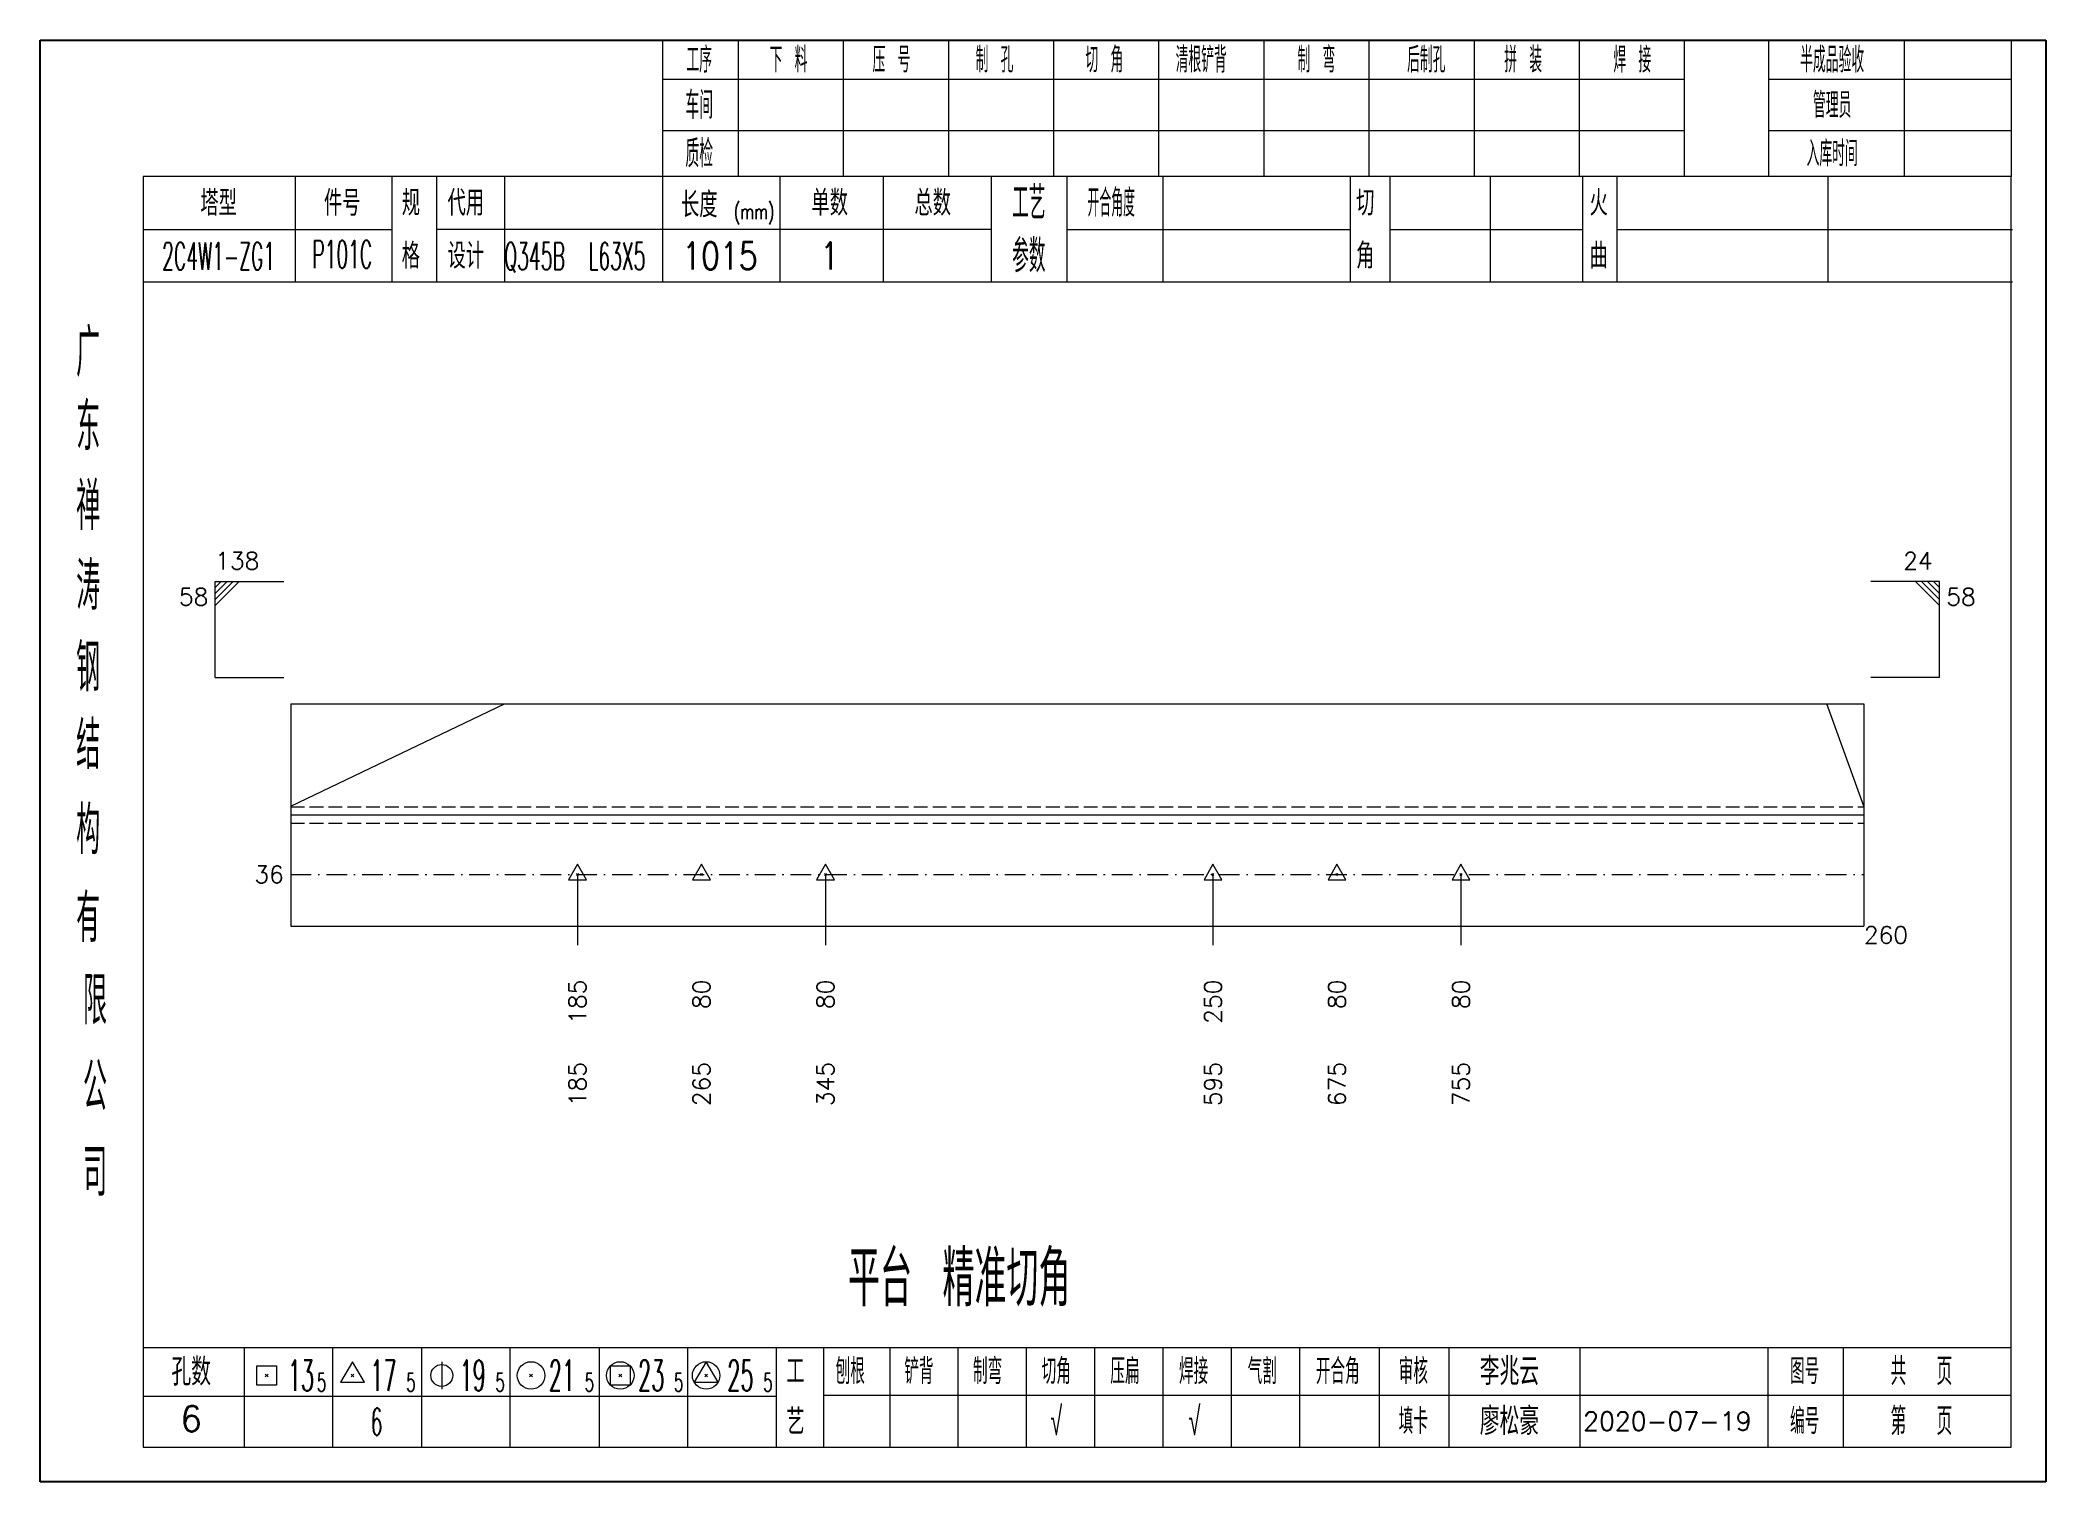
# Model space of a CAD drawing. Extents: x 154981 to 165753, y -86801 to -82885.
# Drawn here: x 157326.5 to 157618.6, y -85176.6 to -84966.7 of the extents above; entities that cross this region are included whole.
import ezdxf
from ezdxf.enums import TextEntityAlignment as Align

# ---------------------------------------------------------------- set-up
doc = ezdxf.new("R2010")
doc.units = 0
doc.header["$MEASUREMENT"] = 0
doc.linetypes.add('一点画线', pattern=[5.2, 3, -1, 0.2, -1])
doc.linetypes.add('虚线', pattern=[2.75, 2, -0.75])
doc.layers.get('0').update_dxf_attribs({"linetype": 'CONTINUOUS', "lineweight": 25})
for name, color, linetype, lineweight in [('1', 7, 'CONTINUOUS', 25), ('4', 7, 'CONTINUOUS', 25), ('5', 7, 'CONTINUOUS', 25)]:
    doc.layers.add(name, color=color, linetype=linetype, lineweight=lineweight)
doc.styles.get("Standard").update_dxf_attribs({"font": 'simplex.shx', "width": 0.7, "height": 3, "bigfont": 'gbhzfs.shx'})

msp = doc.modelspace()

# ---------------------------------------------------------------- texts
at = {"color": 7, "linetype": 'Continuous', "lineweight": 13}
msp.add_text('138', height=2.5, dxfattribs=at).set_placement((157352.00666, -85044.49383), align=Align.BOTTOM_LEFT)
msp.add_text('24', height=2.5, dxfattribs=at).set_placement((157602.13666, -85044.49383), align=Align.BOTTOM_RIGHT)
msp.add_text('58', height=2.5, dxfattribs=at).set_placement((157351.00666, -85046.49383), align=Align.TOP_RIGHT)
msp.add_text('58', height=2.5, dxfattribs=at).set_placement((157604.13666, -85046.49383), align=Align.TOP_LEFT)
msp.add_text('36', height=2.5, dxfattribs=at).set_placement((157362.00666, -85088.18431), align=Align.MIDDLE_RIGHT)
at = {"layer": '1', "color": 7, "linetype": 'Continuous', "lineweight": 13}
msp.add_text('260', height=2.5, dxfattribs=at).set_placement((157592.13666, -85096.99383), align=Align.MIDDLE_LEFT)
at = {"layer": '1', "color": 4, "linetype": 'Continuous', "lineweight": 9}
for s, p in [('185', (157404.76928, -85103.49383)), ('80', (157422.82878, -85103.49383)), ('80', (157440.88829, -85103.49383)), ('250', (157497.32425, -85103.49383)), ('80', (157515.38376, -85103.49383)), ('80', (157533.44327, -85103.49383))]:
    msp.add_text(s, height=2.5, rotation=90, dxfattribs=at).set_placement(p, align=Align.MIDDLE_RIGHT)
at = {"layer": '1', "color": 7, "linetype": 'Continuous', "lineweight": 13}
for s, p in [('185', (157404.76928, -85115.49383)), ('265', (157422.82878, -85115.49383)), ('345', (157440.88829, -85115.49383)), ('595', (157497.32425, -85115.49383)), ('675', (157515.38376, -85115.49383)), ('755', (157533.44327, -85115.49383))]:
    msp.add_text(s, height=2.5, rotation=90, dxfattribs=at).set_placement(p, align=Align.MIDDLE_RIGHT)
at = {"layer": '4', "color": 1, "linetype": 'Continuous', "lineweight": 25}
for s, height, width, p in [('工序', 3.7, 0.7, (157422.50666, -84969.53733)), ('下 料', 3.7, 0.7, (157435.50666, -84969.53733)), ('压 号', 3.7, 0.7, (157450.50666, -84969.53733)), ('制 孔', 3.7, 0.7, (157465.50666, -84969.53733)), ('切 角', 3.7, 0.7, (157481.50666, -84969.53733)), ('清根铲背 ', 3.7, 0.7, (157496.50666, -84969.53733)), (' 制 弯', 3.7, 0.7, (157511.50666, -84969.53733)), (' 后制孔', 3.7, 0.7, (157527.50666, -84969.53733)), ('拼 装', 3.7, 0.7, (157542.50666, -84969.53733)), (' 焊 接', 3.7, 0.7, (157557.50666, -84969.53733)), ('半成品验收', 3.7, 0.7, (157587.50666, -84969.53733)), ('车间', 4, 0.7, (157422.50666, -84976.13733)), ('管理员', 3.7, 0.7, (157587.50666, -84976.13733)), ('质检', 4, 0.7, (157422.50666, -84983.19733)), ('入库时间', 3.7, 0.7, (157587.50666, -84983.19733)), ('工艺', 4.8, 0.7, (157470.50666, -84990.37733)), ('开合角度', 4, 0.6, (157482.50666, -84990.37733)), ('(mm)', 2.24, 0.7, (157430.50666, -84991.63733)), ('参数', 4.8, 0.7, (157470.50666, -84998.08733)), ('2C4W1-ZG1', 4, 0.5, (157352.50666, -84998.11733)), ('P101C', 4, 0.5, (157370.50666, -84997.86733)), ('Q345B', 4, 0.5, (157398.50666, -84998.13733)), ('L63X5', 4, 0.5, (157410.50666, -84998.13733)), ('1015', 4, 0.8, (157425.50666, -84998.08733)), ('1', 4, 0.8, (157441.50666, -84998.08733)), ('广', 6.96, 0.7, (157333.50666, -85012.16733)), ('东', 6.96, 0.7, (157333.50666, -85022.95733)), ('禅', 6.96, 0.7, (157333.50666, -85034.54733)), ('涛', 6.96, 0.7, (157333.50666, -85046.14733)), ('钢', 6.96, 0.7, (157333.50666, -85058.03733)), ('结', 6.96, 0.7, (157333.50666, -85069.34733)), ('构', 6.96, 0.7, (157333.50666, -85081.72733)), ('有', 6.96, 0.7, (157333.50666, -85094.53733)), ('限', 6.96, 0.7, (157334.50666, -85106.53733)), ('公', 6.96, 0.7, (157334.50666, -85119.07733)), ('司', 6.96, 0.7, (157334.50666, -85131.55733)), ('刨根', 3.7, 0.8, (157444.50666, -85160.53733)), ('铲背', 3.7, 0.8, (157454.50666, -85160.53733)), ('制弯', 3.7, 0.8, (157464.50666, -85160.53733)), ('切角', 3.7, 0.8, (157474.50666, -85160.53733)), ('压扁', 3.7, 0.8, (157484.50666, -85160.53733)), ('焊接', 3.7, 0.8, (157494.50666, -85160.53733)), ('气割', 3.7, 0.8, (157504.50666, -85160.53733)), ('开合角', 3.7, 0.8, (157515.50666, -85160.53733)), ('审核', 3.7, 0.8, (157526.50666, -85160.53733)), ('图号', 3.7, 0.8, (157583.50666, -85160.53733)), ('共  页', 4, 0.8, (157600.50666, -85160.53733)), ('13', 4.47, 0.5, (157364.50666, -85161.13733)), ('5', 2.68, 0.6, (157367.50666, -85162.13733)), ('17', 4.47, 0.5, (157376.50666, -85161.13733)), ('5', 2.68, 0.6, (157380.50666, -85162.13733)), ('19', 4.47, 0.5, (157389.50666, -85161.13733)), ('5', 2.68, 0.6, (157393.50666, -85162.13733)), ('21', 4.47, 0.5, (157402.50666, -85161.13733)), ('5', 2.68, 0.6, (157406.50666, -85162.13733)), ('23', 4.47, 0.5, (157415.50666, -85161.13733)), ('5', 2.68, 0.6, (157419.50666, -85162.13733)), ('25', 4.47, 0.5, (157428.50666, -85161.13733)), ('5', 2.68, 0.6, (157432.50666, -85162.13733)), ('6', 4, 0.5, (157375.50666, -85167.88733)), ('√', 4, 0.6, (157474.50666, -85167.80733)), ('√', 4, 0.6, (157494.63953, -85167.80733)), ('填卡', 3.7, 0.8, (157526.50666, -85167.80733)), ('编号', 3.7, 0.8, (157583.50666, -85167.80733)), ('第  页', 4, 0.8, (157600.50666, -85167.80733))]:
    msp.add_text(s, height=height, dxfattribs=dict(at, width=width)).set_placement(p, align=Align.MIDDLE_CENTER)
for s, height, p in [('塔型', 3.7, (157352.50666, -84990.40733)), ('件号', 3.7, (157370.50666, -84990.40733)), ('规', 3.7, (157380.50666, -84990.37733)), ('代用', 3.7, (157388.50666, -84990.37733)), ('长度', 3.7, (157422.50666, -84990.63733)), ('单数', 3.7, (157441.50666, -84990.37733)), ('总数', 3.7, (157456.50666, -84990.37733)), ('切', 3.7, (157519.50666, -84990.37733)), ('火', 3.7, (157553.50666, -84990.37733)), ('格', 3.7, (157380.50666, -84998.08733)), ('设计', 3.7, (157388.50666, -84998.08733)), ('角', 3.7, (157519.50666, -84998.08733)), ('曲', 3.7, (157553.50666, -84998.08733)), ('孔数', 4, (157348.50666, -85160.61733)), ('工', 3.7, (157436.50666, -85160.53733)), ('李兆云', 4, (157540.50666, -85160.53733)), ('6', 3.7, (157348.50666, -85167.44733)), ('艺', 3.7, (157436.50666, -85167.88733)), ('廖松豪', 4, (157540.50666, -85167.80733)), ('2020-07-19', 2.7, (157563.50666, -85167.80733))]:
    msp.add_text(s, height=height, dxfattribs=at).set_placement(p, align=Align.MIDDLE_CENTER)
at = {"layer": '5', "color": 2, "linetype": 'Continuous', "lineweight": 18, "width": 0.8}
msp.add_text('平台 精准切角', height=8.083152, dxfattribs=at).set_placement((157460.373, -85142.98123), align=Align.TOP_CENTER)

# ---------------------------------------------------------------- blocks, each defined once
blk = doc.blocks.new('孔17.5')
at = {"layer": '5', "color": 7, "linetype": 'Continuous', "lineweight": 13}
for p, q in [((0, 1), (-0.866, -0.5)), ((-0.1, -0.1), (0.1, 0.1)), ((0.1, -0.1), (-0.1, 0.1)), ((0.866, -0.5), (0, 1)), ((-0.866, -0.5), (0.866, -0.5))]:
    blk.add_line(p, q, dxfattribs=at)
blk = doc.blocks.new('CTJGK')
at = {"color": 6, "linetype": 'Continuous'}
for p, q in [((0, 209.97), (292.13, 209.97)), ((0, 0), (0, 209.97)), ((292.13, 209.97), (292.13, 0)), ((292.13, 0), (0, 0))]:
    blk.add_line(p, q, dxfattribs=at)

# ---------------------------------------------------------------- linework, layer by layer
at = {"color": 7, "linetype": 'Continuous', "lineweight": 13}
for p, q in [((157352.00666, -85045.49383), (157362.00666, -85045.49383)), ((157352.00666, -85059.49383), (157352.00666, -85045.49383)), ((157352.88166, -85045.49383), (157352.00666, -85046.36883)), ((157353.75666, -85045.49383), (157352.00666, -85047.24383)), ((157354.63166, -85045.49383), (157352.00666, -85048.11883)), ((157355.50666, -85045.49383), (157352.00666, -85048.99383)), ((157603.13666, -85045.49383), (157593.13666, -85045.49383)), ((157599.63666, -85045.49383), (157603.13666, -85048.99383)), ((157600.51166, -85045.49383), (157603.13666, -85048.11883)), ((157601.38666, -85045.49383), (157603.13666, -85047.24383)), ((157602.26166, -85045.49383), (157603.13666, -85046.36883)), ((157603.13666, -85059.49383), (157603.13666, -85045.49383)), ((157352.00666, -85059.49383), (157362.00666, -85059.49383)), ((157603.13666, -85059.49383), (157593.13666, -85059.49383)), ((157363.00666, -85078.20887), (157394.15931, -85063.30336)), ((157592.13666, -85078.20887), (157586.71881, -85063.30336)), ((157404.76928, -85088.18431), (157404.76928, -85098.49383)), ((157440.88829, -85088.18431), (157440.88829, -85098.49383)), ((157497.32425, -85088.18431), (157497.32425, -85098.49383)), ((157533.44327, -85088.18431), (157533.44327, -85098.49383))]:
    msp.add_line(p, q, dxfattribs=at)
at = {"color": 7, "linetype": 'Continuous', "lineweight": 18}
for p, q in [((157363.00666, -85063.30336), (157363.00666, -85095.68431)), ((157363.00666, -85063.30336), (157592.13666, -85063.30336)), ((157592.13666, -85063.30336), (157592.13666, -85095.68431)), ((157363.00666, -85079.49383), (157592.13666, -85079.49383))]:
    msp.add_line(p, q, dxfattribs=at)
at = {"color": 6, "linetype": '虚线', "lineweight": 18}
for p, q in [((157363.00666, -85078.30336), (157592.13666, -85078.30336)), ((157363.00666, -85080.68431), (157592.13666, -85080.68431))]:
    msp.add_line(p, q, dxfattribs=at)
at = {"color": 1, "linetype": '一点画线', "lineweight": 13}
msp.add_line((157363.00666, -85088.18431), (157592.13666, -85088.18431), dxfattribs=at)
at = {"layer": '1', "color": 7, "linetype": 'Continuous', "lineweight": 18}
msp.add_line((157363.00666, -85095.68431), (157592.13666, -85095.68431), dxfattribs=at)
at = {"layer": '4', "color": 1, "linetype": 'Continuous', "lineweight": 18}
for p, q in [((157326.50666, -84966.66733), (157326.50666, -85176.63733)), ((157618.63666, -84966.66733), (157326.50666, -84966.66733)), ((157417.13666, -84966.66733), (157417.13666, -84986.50733)), ((157428.16666, -84966.66733), (157428.16666, -84986.52733)), ((157443.47666, -84966.66733), (157443.47666, -84986.52733)), ((157458.79666, -84966.66733), (157458.79666, -84986.52733)), ((157474.10666, -84966.66733), (157474.10666, -84986.52733)), ((157489.41666, -84966.66733), (157489.41666, -84986.52733)), ((157504.72666, -84966.66733), (157504.72666, -84986.52733)), ((157520.04666, -84966.66733), (157520.04666, -84986.52733)), ((157535.35666, -84966.66733), (157535.35666, -84986.52733)), ((157550.66666, -84966.66733), (157550.66666, -84986.52733)), ((157565.97666, -84966.66733), (157565.97666, -84986.50733)), ((157565.97666, -84966.66733), (157565.97666, -84986.52733)), ((157578.25666, -84966.66733), (157578.25666, -84986.52733)), ((157598.00666, -84966.66733), (157598.00666, -84986.52733)), ((157613.58666, -84966.66733), (157613.58666, -84986.52733)), ((157618.63666, -84996.46733), (157618.63666, -84966.66733)), ((157565.97666, -84972.39733), (157417.13666, -84972.39733)), ((157613.58666, -84972.39733), (157578.25666, -84972.39733)), ((157565.97666, -84979.87733), (157417.13666, -84979.87733)), ((157613.58666, -84979.87733), (157578.25666, -84979.87733)), ((157341.51666, -84986.52733), (157341.51666, -85171.58733)), ((157613.58666, -84986.52733), (157341.51666, -84986.52733)), ((157363.63666, -84986.51733), (157363.63666, -85001.93733)), ((157377.78666, -85001.93733), (157377.78666, -84986.52733)), ((157384.28666, -85001.93733), (157384.28666, -84986.52733)), ((157394.15666, -84986.52733), (157394.15666, -85001.93733)), ((157417.13666, -84986.50733), (157417.13666, -85001.93733)), ((157434.25666, -84986.52733), (157434.25666, -85001.93733)), ((157449.30666, -84986.52733), (157449.30666, -85001.93733)), ((157465.00666, -84986.52733), (157465.00666, -85001.93733)), ((157476.06666, -84986.52733), (157476.06666, -85001.93733)), ((157490.01666, -84986.52733), (157490.01666, -85001.93733)), ((157517.31666, -84986.52733), (157517.31666, -85001.93733)), ((157523.07666, -84986.52733), (157523.07666, -85001.93733)), ((157537.69666, -84986.52733), (157537.69666, -85001.93733)), ((157551.15666, -84986.52733), (157551.15666, -85001.93733)), ((157556.14666, -84986.52733), (157556.14666, -85001.93733)), ((157586.88666, -84986.52733), (157586.88666, -85001.93733)), ((157613.58666, -85171.58733), (157613.58666, -84986.52733)), ((157377.78666, -84994.28733), (157341.51666, -84994.28733)), ((157465.00666, -84994.23733), (157384.28666, -84994.23733)), ((157476.06666, -84994.23733), (157517.31666, -84994.23733)), ((157523.07666, -84994.23733), (157551.15666, -84994.23733)), ((157556.14666, -84994.23733), (157613.76666, -84994.23733)), ((157618.63666, -85176.63733), (157618.63666, -84996.46733)), ((157613.76666, -85001.93733), (157341.51666, -85001.93733)), ((157341.51666, -85157.05733), (157613.58666, -85157.05733)), ((157356.20666, -85157.05733), (157356.20666, -85171.58733)), ((157369.13666, -85171.58733), (157369.13666, -85157.05733)), ((157382.06666, -85157.05733), (157382.06666, -85171.58733)), ((157394.98666, -85171.58733), (157394.98666, -85157.05733)), ((157407.91666, -85157.05733), (157407.91666, -85171.58733)), ((157420.84666, -85171.58733), (157420.84666, -85157.05733)), ((157433.76666, -85171.58733), (157433.76666, -85157.05733)), ((157440.63666, -85171.58733), (157440.63666, -85157.05733)), ((157450.29666, -85171.58733), (157450.29666, -85157.05733)), ((157460.23666, -85171.58733), (157460.23666, -85157.05733)), ((157470.17666, -85171.58733), (157470.17666, -85157.05733)), ((157480.12666, -85171.58733), (157480.12666, -85157.05733)), ((157490.06666, -85171.58733), (157490.06666, -85157.05733)), ((157500.00666, -85171.58733), (157500.00666, -85157.05733)), ((157509.95666, -85171.58733), (157509.95666, -85157.05733)), ((157521.59666, -85171.58733), (157521.59666, -85157.05733)), ((157531.74666, -85171.58733), (157531.74666, -85157.05733)), ((157550.80666, -85171.58733), (157550.80666, -85157.05733)), ((157578.18666, -85171.58733), (157578.18666, -85157.05733)), ((157589.14666, -85171.58733), (157589.14666, -85157.05733)), ((157433.76666, -85164.18733), (157341.51666, -85164.18733)), ((157440.59666, -85164.02733), (157613.58666, -85164.02733)), ((157341.51666, -85171.58733), (157613.58666, -85171.58733)), ((157326.50666, -85176.63733), (157618.63666, -85176.63733))]:
    msp.add_line(p, q, dxfattribs=at)
at = {"layer": '4', "color": 7, "linetype": 'Continuous', "lineweight": 13}
for p, q in [((157358.09266, -85162.55133), (157358.09266, -85159.72333)), ((157358.09266, -85159.72333), (157360.92066, -85159.72333)), ((157359.30666, -85161.33733), (157359.70666, -85160.93733)), ((157359.70666, -85161.33733), (157359.30666, -85160.93733)), ((157360.92066, -85159.72333), (157360.92066, -85162.55133)), ((157372.00666, -85159.13733), (157370.27466, -85162.13733)), ((157371.80666, -85161.33733), (157372.20666, -85160.93733)), ((157372.20666, -85161.33733), (157371.80666, -85160.93733)), ((157373.73866, -85162.13733), (157372.00666, -85159.13733)), ((157385.00666, -85159.13733), (157385.00666, -85163.13733)), ((157397.80666, -85161.33733), (157398.20666, -85160.93733)), ((157398.20666, -85161.33733), (157397.80666, -85160.93733)), ((157409.59266, -85162.55133), (157409.59266, -85159.72333)), ((157409.59266, -85159.72333), (157412.42066, -85159.72333)), ((157410.80666, -85161.33733), (157411.20666, -85160.93733)), ((157411.20666, -85161.33733), (157410.80666, -85160.93733)), ((157412.42066, -85159.72333), (157412.42066, -85162.55133)), ((157423.50666, -85159.13733), (157421.77466, -85162.13733)), ((157423.30666, -85161.33733), (157423.70666, -85160.93733)), ((157423.70666, -85161.33733), (157423.30666, -85160.93733)), ((157425.23866, -85162.13733), (157423.50666, -85159.13733)), ((157360.92066, -85162.55133), (157358.09266, -85162.55133)), ((157370.27466, -85162.13733), (157373.73866, -85162.13733)), ((157412.42066, -85162.55133), (157409.59266, -85162.55133)), ((157421.77466, -85162.13733), (157425.23866, -85162.13733))]:
    msp.add_line(p, q, dxfattribs=at)
for centre, radius in [((157385.00666, -85161.13733), 1.6), ((157398.00666, -85161.13733), 2), ((157411.00666, -85161.13733), 2), ((157423.50666, -85161.13733), 2)]:
    msp.add_circle(centre, radius, dxfattribs=at)

# ---------------------------------------------------------------- block references
at = {"color": 0, "linetype": 'Continuous'}
msp.add_blockref('CTJGK', (157326.50666, -85176.63733), dxfattribs=at)
at = {"layer": '1', "color": 4, "linetype": 'Continuous', "lineweight": 9, "xscale": 1.5, "yscale": 1.5, "zscale": 1.5}
for p in [(157404.76928, -85088.18431), (157422.82878, -85088.18431), (157440.88829, -85088.18431), (157497.32425, -85088.18431), (157515.38376, -85088.18431), (157533.44327, -85088.18431)]:
    msp.add_blockref('孔17.5', p, dxfattribs=at)

msp.set_redraw_order([(e.dxf.handle, doc.entitydb.next_handle()) for e in msp.query("TEXT MTEXT ATTDEF DIMENSION ARC_DIMENSION")])  # texts and dimensions are drawn at this point

doc.saveas('drawing.dxf')
